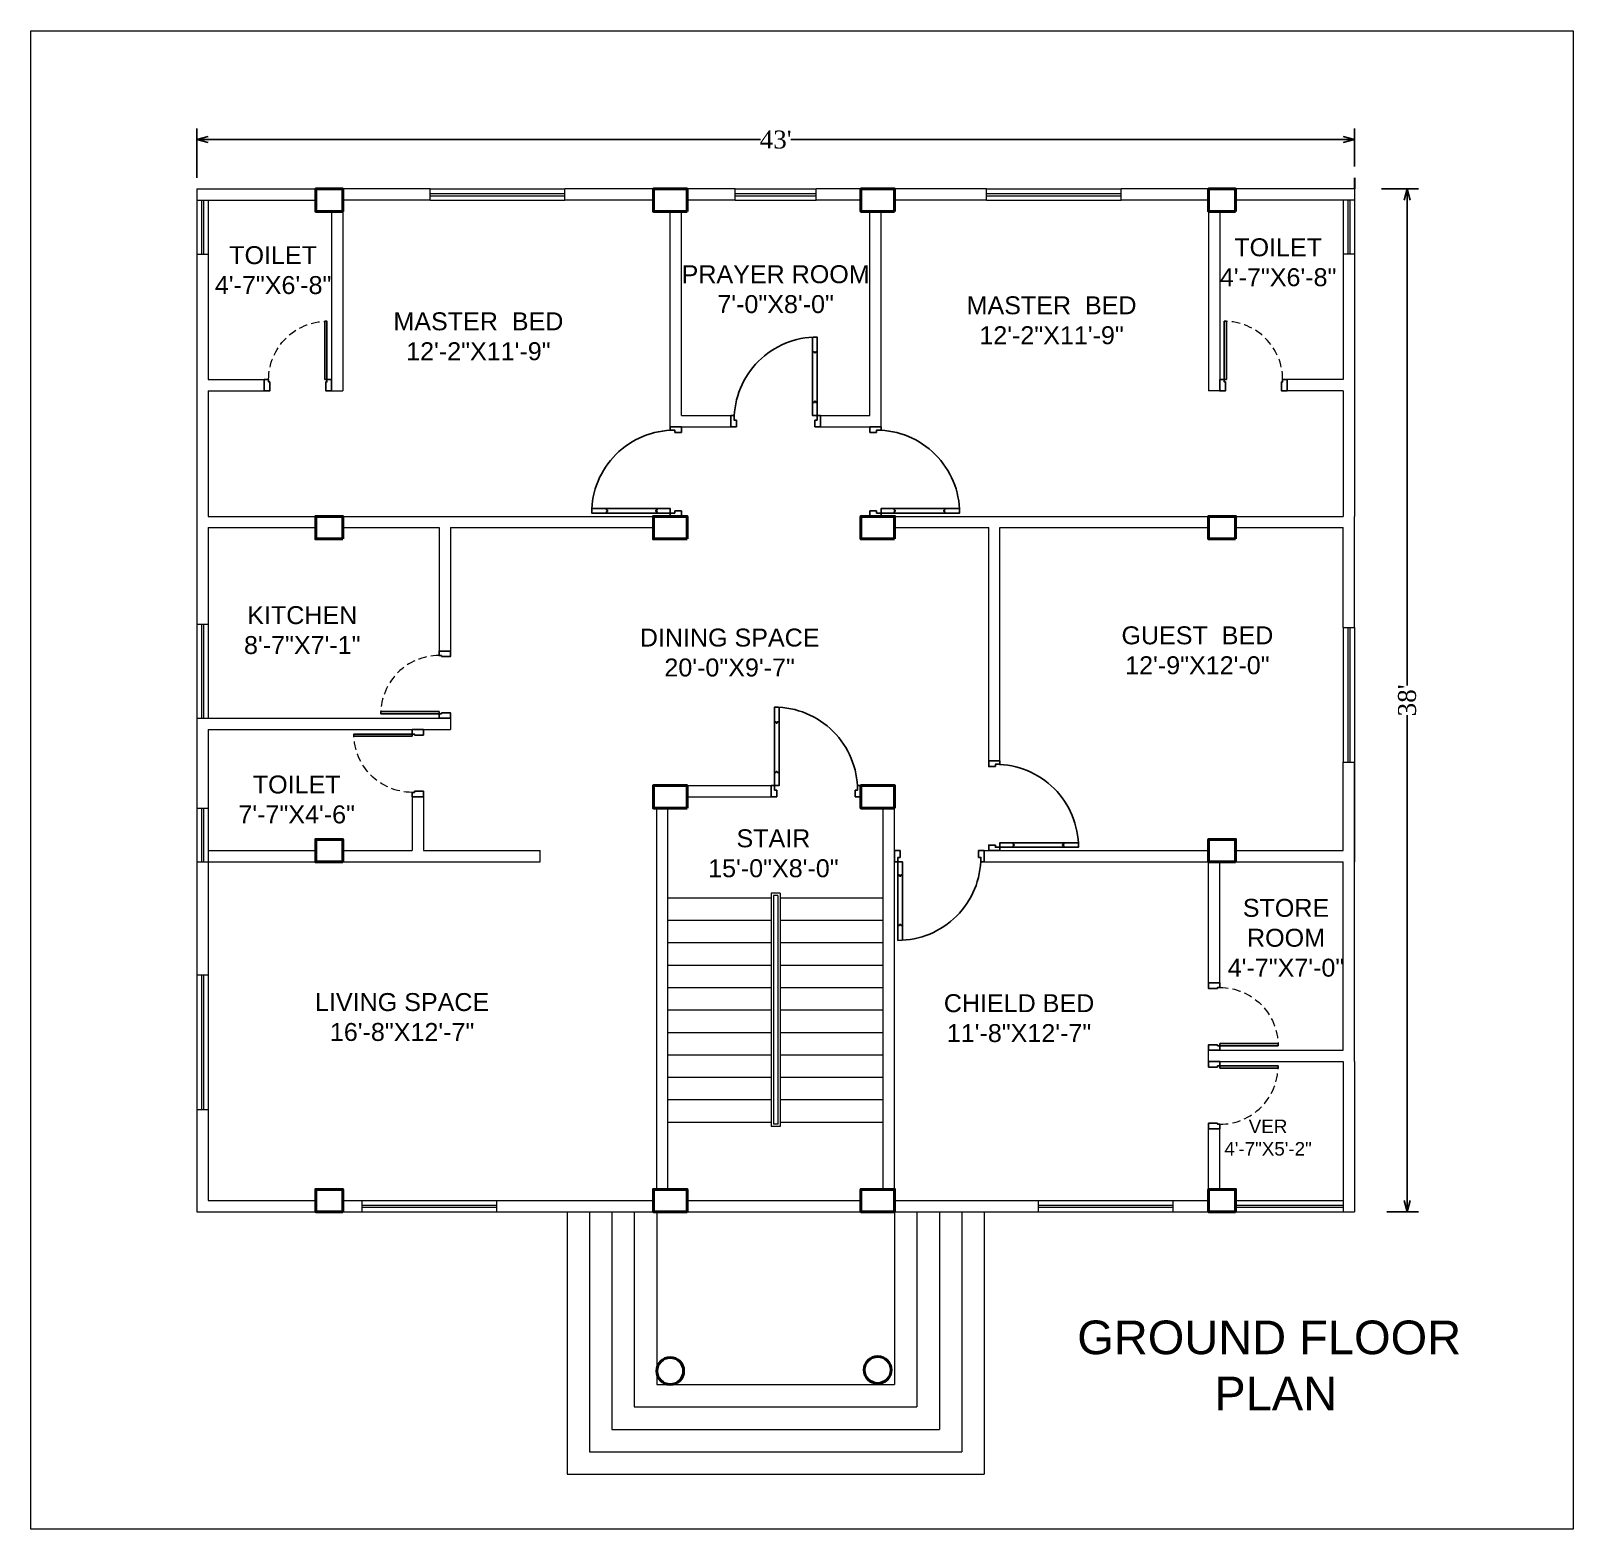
# Model space of a CAD drawing. Header units: inches. Extents: x -163735 to 106394, y -4543 to 35159.
# Drawn here: x -50612 to -49924, y 10016 to 10684 of the extents above; entities that cross this region are included whole.
import ezdxf

# ---------------------------------------------------------------- set-up
doc = ezdxf.new("R2010")
doc.units = ezdxf.units.IN
doc.header["$MEASUREMENT"] = 0
doc.linetypes.add('DASHED2', pattern=[0.375, 0.25, -0.125])
for name, color, linetype, lineweight in [('A-illustr-FURNITURE', 34, 'Continuous', 0), ('COLUM', 1, 'Continuous', 0), ('Dimenson', 16, 'Continuous', 9), ('wall', 7, 'Continuous', 15), ('WALL 1', 5, 'Continuous', 20), ('wall hatch', 7, 'Continuous', 9)]:
    doc.layers.add(name, color=color, linetype=linetype, lineweight=lineweight)
doc.layers.add('door', color=210, linetype='Continuous')
doc.styles.get("Standard").update_dxf_attribs({"font": 'times.ttf'})
doc.dimstyles.new('FEET', dxfattribs={"dimtxt": 8, "dimasz": 5, "dimexe": 5, "dimexo": 5, "dimgap": 0.09, "dimtad": 0, "dimdec": 0, "dimzin": 0, "dimdsep": 46, "dimlunit": 4, "dimtxsty": 'Standard', "dimblk": 'OPEN30', "dimcen": 0.09, "dimadec": 0, "dimazin": 0, "dimtfac": 1, "dimtdec": 0, "dimtofl": 0, "dimtmove": 0, "dimatfit": 3, "dimfxl": 0.18, "dimtolj": 1, "dimtzin": 0, "dimarcsym": 0})

msp = doc.modelspace()

# ---------------------------------------------------------------- texts
at = {"layer": 'A-illustr-FURNITURE', "color": 0, "linetype": 'ByBlock', "lineweight": 30, "insert": (-50059.5, 10109), "char_height": 15, "width": 374.2343, "attachment_point": 2}
msp.add_mtext('{\\fArial|b0|i0|c0|p34;\\C4;GROUND FLOOR\\P PLAN}', dxfattribs=at)
at = {"layer": 'COLUM', "color": 5, "width": 99.3021}
for s, insert, char_height, attachment_point in [('{\\fArial|b0|i0|c0|p34;\\C4;TOILET\\P4\'-7"X6\'-8"}', (-50503.5, 10588), 8, 2), ('{\\fArial|b0|i0|c0|p34;\\C4;TOILET\\P4\'-7"X6\'-8"}', (-50055.5, 10591.5), 8, 2), ('{\\fArial|b0|i0|c0|p34;\\C4;PRAYER ROOM\\P7\'-0"X8\'-0"}', (-50279.5, 10579.5), 8, 2), ('{\\fArial|b0|i0|c0|p34;\\C4;MASTER  BED\\P12\'-2"X11\'-9"}', (-50156.5, 10565.64), 8, 2), ('{\\fArial|b0|i0|c0|p34;\\C4;MASTER  BED\\P12\'-2"X11\'-9"}', (-50412, 10558.5), 8, 2), ('{\\fArial|b0|i0|c0|p34;\\C4;KITCHEN\\P8\'-7"X7\'-1"}', (-50490.5, 10427.5), 8, 2), ('{\\fArial|b0|i0|c0|p34;\\C4;DINING SPACE\\P20\'-0"X9\'-7"}', (-50300, 10417.5), 8, 2), ('{\\fArial|b0|i0|c0|p34;\\C4;GUEST  BED\\P12\'-9"X12\'-0"}', (-50091.5, 10418.5), 8, 2), ('{\\fArial|b0|i0|c0|p34;\\C4;TOILET\\P7\'-7"X4\'-6"}', (-50493, 10352), 8, 2), ('{\\fArial|b0|i0|c0|p34;\\C4;STAIR \\P15\'-0"X8\'-0"}', (-50280.5, 10328), 8, 2), ('{\\fArial|b0|i0|c0|p34;\\C4;STORE\\PROOM\\P4\'-7"X7\'-0"}', (-50052, 10297), 8, 2), ('{\\fArial|b0|i0|c0|p34;\\C4;LIVING SPACE\\P16\'-8"X12\'-7"}', (-50446, 10255), 8, 2), ('{\\fArial|b0|i0|c0|p34;\\C4;CHIELD BED\\P11\'-8"X12\'-7"}', (-50171, 10254.5), 8, 2), ('{\\fArial|b0|i0|c0|p34;\\C4;VER\\P4\'-7"X5\'-2"}', (-50060, 10182.5), 6, 8)]:
    msp.add_mtext(s, dxfattribs=dict(at, insert=insert, char_height=char_height, attachment_point=attachment_point))

# ---------------------------------------------------------------- blocks, each defined once
blk = doc.blocks.new('D540')
at = {"layer": 'door', "linetype": 'Continuous'}
for p, q in [((1.5, 33.4), (2.25, 33.4)), ((2.25, 33.4), (2.25, 32.9)), ((2.25, 32.9), (2.75, 32.9)), ((2.75, 32.9), (2.75, 33.4)), ((2.75, 33.4), (3.5, 33.4)), ((1.5, 10.84), (2.25, 10.84)), ((2.25, 11.34), (2.75, 11.34)), ((2.25, 10.84), (2.25, 11.34)), ((2.75, 11.34), (2.75, 10.84)), ((2.75, 10.84), (3.5, 10.84))]:
    blk.add_line(p, q, dxfattribs=at)
at = {"layer": 'door'}
blk.add_lwpolyline([(38.5, 3, 0.414214), (1.5, 40), (1.5, 5), (3.5, 5), (3.5, 39.95)], format="xyb", dxfattribs=at)
for points in [[(2.5, 3), (2.5, 0), (0, 0), (0, 5), (1.5, 5), (1.5, 3)], [(37.5, 3), (37.5, 0), (40, 0), (40, 5), (38.5, 5), (38.5, 3)]]:
    blk.add_lwpolyline(points, close=True, dxfattribs=at)
blk = doc.blocks.new('Door-26')
at = {"layer": 'door'}
for points in [[(-4, 27.5), (-4, 28), (-5, 28), (-5, 30), (0, 30), (0, 27.5)], [(-5, 3), (-31, 3), (-31, 2), (-5, 2)], [(-4, 2.5), (-4, 2), (-5, 2), (-5, 0), (0, 0), (0, 2.5)]]:
    blk.add_lwpolyline(points, close=True, dxfattribs=at)
at = {"layer": 'door', "linetype": 'DASHED2', "lineweight": 9, "ltscale": 15}
blk.add_arc((-5, 2), 26, 90, 180, dxfattribs=at)
blk = doc.blocks.new('_Open30')
at = {"color": 0, "linetype": 'ByBlock', "lineweight": -2}
for p, q in [((-1, 0.27), (0, 0)), ((0, 0), (-1, -0.27)), ((0, 0), (-1, 0))]:
    blk.add_line(p, q, dxfattribs=at)
blk = doc.blocks.new('*D420')
at = {"layer": 'Defpoints', "color": 0, "lineweight": 30}
for p in [(-50021.5, 10635.5), (-50021.5, 10618.5), (-50537.5, 10613.5)]:
    blk.add_point(p, dxfattribs=at)
at = {"layer": 'wall', "color": 0, "lineweight": -2}
for p, q in [((-50537.5, 10618.5), (-50537.5, 10640.5)), ((-50021.5, 10623.5), (-50021.5, 10640.5)), ((-50532.5, 10635.5), (-50286.22, 10635.5)), ((-50026.5, 10635.5), (-50272.78, 10635.5))]:
    blk.add_line(p, q, dxfattribs=at)
at = {"layer": 'wall', "color": 0, "lineweight": -2, "xscale": 5, "yscale": 5, "zscale": 5, "rotation": 180}
blk.add_blockref('_Open30', (-50537.5, 10635.5), dxfattribs=at)
at = {"layer": 'wall', "color": 0, "lineweight": -2, "xscale": 5, "yscale": 5, "zscale": 5}
blk.add_blockref('_Open30', (-50021.5, 10635.5), dxfattribs=at)
at = {"layer": 'wall', "color": 0, "lineweight": 30, "insert": (-50279.5, 10635.5), "char_height": 8, "attachment_point": 5}
blk.add_mtext("\\A1;43'", dxfattribs=at)
blk = doc.blocks.new('*D380')
at = {"layer": 'Defpoints', "color": 0, "lineweight": 30}
for p in [(-50014.5, 10613.5), (-50012, 10157.5), (-49998, 10157.5)]:
    blk.add_point(p, dxfattribs=at)
at = {"layer": 'wall', "color": 0, "lineweight": -2}
for p, q in [((-50009.5, 10613.5), (-49993, 10613.5)), ((-49998, 10608.5), (-49998, 10392.07)), ((-49998, 10162.5), (-49998, 10378.93)), ((-50007, 10157.5), (-49993, 10157.5))]:
    blk.add_line(p, q, dxfattribs=at)
at = {"layer": 'wall', "color": 0, "lineweight": -2, "xscale": 5, "yscale": 5, "zscale": 5}
for p, rotation in [((-49998, 10613.5), 90), ((-49998, 10157.5), 270)]:
    blk.add_blockref('_Open30', p, dxfattribs=dict(at, rotation=rotation))
at = {"layer": 'wall', "color": 0, "lineweight": 30, "insert": (-49998, 10385.5), "char_height": 8, "attachment_point": 5, "rotation": 90}
blk.add_mtext("\\A1;38'", dxfattribs=at)

# ---------------------------------------------------------------- dimensions: what is measured, and where the dimension line sits
at = {"layer": 'wall', "lineweight": 30}
dim = msp.add_linear_dim(base=(-50021.5, 10635.5), p1=(-50537.5, 10613.5), p2=(-50021.5, 10618.5), dimstyle='FEET', dxfattribs=at)
dim.commit()
dim.dimension.update_dxf_attribs({"geometry": '*D420', "text_midpoint": (-50279.5, 10635.5)})
dim = msp.add_linear_dim(base=(-49998, 10157.5), p1=(-50014.5, 10613.5), p2=(-50012, 10157.5), angle=90, dimstyle='FEET', dxfattribs=at)
dim.commit()
dim.dimension.update_dxf_attribs({"geometry": '*D380', "text_midpoint": (-49998, 10385.5)})

# ---------------------------------------------------------------- linework, layer by layer
at = {"color": 1, "lineweight": 40}
for points in [[(-50472.5, 10603.5), (-50472.5, 10613.5), (-50484.5, 10613.5), (-50484.5, 10603.5)], [(-50319, 10603.5), (-50319, 10613.5), (-50334, 10613.5), (-50334, 10603.5)], [(-50226.5, 10603.5), (-50226.5, 10613.5), (-50241.5, 10613.5), (-50241.5, 10603.5)], [(-50074.5, 10603.5), (-50074.5, 10613.5), (-50086.5, 10613.5), (-50086.5, 10603.5)], [(-50472.5, 10457.5), (-50472.5, 10467.5), (-50484.5, 10467.5), (-50484.5, 10457.5)], [(-50319, 10457.5), (-50319, 10467.5), (-50334, 10467.5), (-50334, 10457.5)], [(-50226.5, 10457.5), (-50226.5, 10467.5), (-50241.5, 10467.5), (-50241.5, 10457.5)], [(-50074.5, 10457.5), (-50074.5, 10467.5), (-50086.5, 10467.5), (-50086.5, 10457.5)], [(-50319, 10337.5), (-50319, 10347.5), (-50334, 10347.5), (-50334, 10337.5)], [(-50226.5, 10337.5), (-50226.5, 10347.5), (-50241.5, 10347.5), (-50241.5, 10337.5)], [(-50472.5, 10313.5), (-50472.5, 10323.5), (-50484.5, 10323.5), (-50484.5, 10313.5)], [(-50074.5, 10313.5), (-50074.5, 10323.5), (-50086.5, 10323.5), (-50086.5, 10313.5)], [(-50472.5, 10157.5), (-50472.5, 10167.5), (-50484.5, 10167.5), (-50484.5, 10157.5)], [(-50319, 10157.5), (-50319, 10167.5), (-50334, 10167.5), (-50334, 10157.5)], [(-50226.5, 10157.5), (-50226.5, 10167.5), (-50241.5, 10167.5), (-50241.5, 10157.5)], [(-50074.5, 10157.5), (-50074.5, 10167.5), (-50086.5, 10167.5), (-50086.5, 10157.5)]]:
    msp.add_lwpolyline(points, close=True, dxfattribs=at)
for centre in [(-50326.5, 10086.5), (-50234, 10087)]:
    msp.add_circle(centre, 6, dxfattribs=at)
at = {"layer": 'Dimenson', "color": 4, "linetype": 'ByBlock'}
msp.add_lwpolyline([(-50611.5, 10684), (-49924, 10684), (-49924, 10016), (-50611.5, 10016)], close=True, dxfattribs=at)
at = {"layer": 'wall', "lineweight": 30}
msp.add_line((-50021.5, 10618.5), (-50021.5, 10613.5), dxfattribs=at)
at = {"layer": 'wall'}
for p, q in [((-50537.5, 10613.5), (-50484.5, 10613.5)), ((-50537.5, 10613.5), (-50537.5, 10608.5)), ((-50537.5, 10608.5), (-50484.5, 10608.5)), ((-50433.5, 10613.5), (-50477.5, 10613.5)), ((-50433.5, 10608.5), (-50472.5, 10608.5)), ((-50472.5, 10608.5), (-50472.5, 10523.5)), ((-50433.5, 10608.5), (-50433.5, 10613.5)), ((-50297.5, 10613.5), (-50373.5, 10613.5)), ((-50373.5, 10608.5), (-50373.5, 10613.5)), ((-50334, 10608.5), (-50373.5, 10608.5)), ((-50297.5, 10608.5), (-50319, 10608.5)), ((-50297.5, 10608.5), (-50297.5, 10613.5)), ((-50185.5, 10613.5), (-50261.5, 10613.5)), ((-50261.5, 10608.5), (-50261.5, 10613.5)), ((-50241.5, 10608.5), (-50261.5, 10608.5)), ((-50185.5, 10608.5), (-50226.5, 10608.5)), ((-50185.5, 10608.5), (-50185.5, 10613.5)), ((-50069.5, 10613.5), (-50125.5, 10613.5)), ((-50125.5, 10608.5), (-50125.5, 10613.5)), ((-50086.5, 10608.5), (-50125.5, 10608.5)), ((-50021.5, 10613.5), (-50084.5, 10613.5)), ((-50021.5, 10608.5), (-50074.5, 10608.5)), ((-50021.5, 10613.5), (-50021.5, 10608.5)), ((-50477.5, 10603.5), (-50477.5, 10523.5)), ((-50326.5, 10507.5), (-50326.5, 10603.5)), ((-50321.5, 10512.5), (-50321.5, 10603.5)), ((-50237.5, 10512.5), (-50237.5, 10603.5)), ((-50232.5, 10507.5), (-50232.5, 10603.5)), ((-50086.5, 10603.5), (-50086.5, 10523.5)), ((-50081.5, 10603.5), (-50081.5, 10523.5)), ((-50532.5, 10589.5), (-50532.5, 10528.5)), ((-50537.5, 10584.5), (-50537.5, 10557.5)), ((-50537.5, 10584.5), (-50537.5, 10551.5)), ((-50537.5, 10584.5), (-50532.5, 10584.5)), ((-50026.5, 10584.5), (-50026.5, 10567.19)), ((-50026.5, 10584.5), (-50026.5, 10528.5)), ((-50021.5, 10584.5), (-50026.5, 10584.5)), ((-50021.5, 10584.5), (-50021.5, 10551.5)), ((-50537.5, 10551.5), (-50537.5, 10467.5)), ((-50532.5, 10552.5), (-50532.5, 10551.5)), ((-50021.5, 10551.5), (-50021.5, 10467.5)), ((-50532.5, 10528.5), (-50507.5, 10528.5)), ((-50507.5, 10528.5), (-50507.5, 10523.5)), ((-50051.5, 10528.5), (-50051.5, 10523.5)), ((-50026.5, 10528.5), (-50051.5, 10528.5)), ((-50532.5, 10523.5), (-50532.5, 10467.5)), ((-50532.5, 10523.5), (-50507.5, 10523.5)), ((-50477.5, 10523.5), (-50472.5, 10523.5)), ((-50081.5, 10523.5), (-50086.5, 10523.5)), ((-50026.5, 10523.5), (-50051.5, 10523.5)), ((-50026.5, 10523.5), (-50026.5, 10467.5)), ((-50321.5, 10512.5), (-50299.5, 10512.5)), ((-50299.5, 10512.5), (-50299.5, 10507.5)), ((-50259.5, 10512.5), (-50237.5, 10512.5)), ((-50259.5, 10512.5), (-50259.5, 10507.5)), ((-50326.5, 10507.5), (-50299.5, 10507.5)), ((-50259.5, 10507.5), (-50232.5, 10507.5)), ((-50537.5, 10467.5), (-50537.5, 10414.5)), ((-50532.5, 10467.5), (-50484.5, 10467.5)), ((-50477.5, 10467.5), (-50327.5, 10467.5)), ((-50231.5, 10467.5), (-50081.5, 10467.5)), ((-50074.5, 10467.5), (-50026.5, 10467.5)), ((-50021.5, 10418), (-50021.5, 10467.5)), ((-50532.5, 10462.5), (-50484.5, 10462.5)), ((-50532.5, 10462.5), (-50532.5, 10419.5)), ((-50472.5, 10462.5), (-50429.5, 10462.5)), ((-50429.5, 10462.5), (-50429.5, 10407.5)), ((-50424.5, 10462.5), (-50334, 10462.5)), ((-50424.5, 10462.5), (-50424.5, 10407.5)), ((-50226.5, 10462.5), (-50184.5, 10462.5)), ((-50184.5, 10358.5), (-50184.5, 10462.5)), ((-50179.5, 10462.5), (-50158.5, 10462.5)), ((-50179.5, 10462.5), (-50086.5, 10462.5)), ((-50179.5, 10358.5), (-50179.5, 10462.5)), ((-50074.5, 10462.5), (-50026.5, 10462.5)), ((-50026.5, 10418), (-50026.5, 10462.5)), ((-50537.5, 10419.5), (-50532.5, 10419.5)), ((-50026.5, 10418), (-50021.5, 10418)), ((-50429.5, 10407.5), (-50424.5, 10407.5)), ((-50537.5, 10377.5), (-50424.5, 10377.5)), ((-50537.5, 10377.5), (-50537.5, 10337.5)), ((-50424.5, 10377.5), (-50424.5, 10372.5)), ((-50532.5, 10372.5), (-50477.5, 10372.5)), ((-50532.5, 10372.5), (-50532.5, 10337.5)), ((-50477.5, 10372.5), (-50424.5, 10372.5)), ((-50026.5, 10318.5), (-50026.5, 10358)), ((-50026.5, 10358), (-50021.5, 10358)), ((-50021.5, 10308.5), (-50021.5, 10358)), ((-50332.5, 10347.5), (-50320.5, 10347.5)), ((-50332.5, 10347.5), (-50327.5, 10347.5)), ((-50319.5, 10347.5), (-50281.5, 10347.5)), ((-50226.5, 10167.5), (-50226.5, 10347.5)), ((-50441.5, 10342.5), (-50436.5, 10342.5)), ((-50441.5, 10342.5), (-50441.5, 10318.5)), ((-50436.5, 10342.5), (-50436.5, 10318.5)), ((-50319, 10342.5), (-50280.5, 10342.5)), ((-50537.5, 10337.5), (-50532.5, 10337.5)), ((-50332.5, 10167.5), (-50332.5, 10337.5)), ((-50327.5, 10167.5), (-50327.5, 10337.5)), ((-50231.5, 10167.5), (-50231.5, 10337.5)), ((-50021.5, 10313.5), (-50021.5, 10337.5)), ((-50537.5, 10313.5), (-50484.5, 10313.5)), ((-50537.5, 10313.5), (-50537.5, 10263)), ((-50532.5, 10318.5), (-50484.5, 10318.5)), ((-50532.5, 10313.5), (-50384.5, 10313.5)), ((-50532.5, 10313.5), (-50532.5, 10263)), ((-50472.5, 10318.5), (-50468.5, 10318.5)), ((-50472.5, 10318.5), (-50441.5, 10318.5)), ((-50472.5, 10318.5), (-50441.5, 10318.5)), ((-50436.5, 10318.5), (-50384.5, 10318.5)), ((-50436.5, 10318.5), (-50384.5, 10318.5)), ((-50384.5, 10313.5), (-50384.5, 10318.5)), ((-50186.5, 10318.5), (-50086.5, 10318.5)), ((-50186.5, 10318.5), (-50086.5, 10318.5)), ((-50186.5, 10313.5), (-50186.5, 10318.5)), ((-50186.5, 10313.5), (-50074.5, 10313.5)), ((-50086.5, 10259.5), (-50086.5, 10313.5)), ((-50081.5, 10259.5), (-50081.5, 10313.5)), ((-50074.5, 10318.5), (-50026.5, 10318.5)), ((-50074.5, 10313.5), (-50026.5, 10313.5)), ((-50026.5, 10229.5), (-50026.5, 10313.5)), ((-50026.5, 10229.5), (-50026.5, 10313.5)), ((-50021.5, 10224.5), (-50021.5, 10313.5)), ((-50021.5, 10224.5), (-50021.5, 10313.5)), ((-50327.5, 10297.5), (-50281.5, 10297.5)), ((-50327.5, 10297.5), (-50326.5, 10297.5)), ((-50277.5, 10297.5), (-50231.5, 10297.5)), ((-50327.5, 10287.5), (-50281.5, 10287.5)), ((-50277.5, 10287.5), (-50231.5, 10287.5)), ((-50327.5, 10277.5), (-50281.5, 10277.5)), ((-50277.5, 10277.5), (-50231.5, 10277.5)), ((-50327.5, 10267.5), (-50281.5, 10267.5)), ((-50277.5, 10267.5), (-50231.5, 10267.5)), ((-50532.5, 10263), (-50537.5, 10263)), ((-50327.5, 10257.5), (-50281.5, 10257.5)), ((-50277.5, 10257.5), (-50231.5, 10257.5)), ((-50327.5, 10247.5), (-50281.5, 10247.5)), ((-50277.5, 10247.5), (-50231.5, 10247.5)), ((-50327.5, 10237.5), (-50281.5, 10237.5)), ((-50277.5, 10237.5), (-50231.5, 10237.5)), ((-50327.5, 10227.5), (-50281.5, 10227.5)), ((-50277.5, 10227.5), (-50231.5, 10227.5)), ((-50086.5, 10229.5), (-50026.5, 10229.5)), ((-50086.5, 10224.5), (-50086.5, 10229.5)), ((-50086.5, 10224.5), (-50026.5, 10224.5)), ((-50026.5, 10224.5), (-50026.5, 10157.5)), ((-50021.5, 10224.5), (-50021.5, 10157.5)), ((-50327.5, 10217.5), (-50281.5, 10217.5)), ((-50277.5, 10217.5), (-50231.5, 10217.5)), ((-50532.5, 10203), (-50537.5, 10203)), ((-50537.5, 10203), (-50537.5, 10157.5)), ((-50532.5, 10203), (-50532.5, 10162.5)), ((-50327.5, 10207.5), (-50281.5, 10207.5)), ((-50277.5, 10207.5), (-50231.5, 10207.5)), ((-50327.5, 10197.5), (-50281.5, 10197.5)), ((-50277.5, 10197.5), (-50231.5, 10197.5)), ((-50086.5, 10167.5), (-50086.5, 10194.5)), ((-50081.5, 10167.5), (-50081.5, 10194.5)), ((-50532.5, 10162.5), (-50489.5, 10162.5)), ((-50532.5, 10162.5), (-50484.5, 10162.5)), ((-50472.5, 10162.5), (-50464, 10162.5)), ((-50472.5, 10162.5), (-50464, 10162.5)), ((-50464, 10162.5), (-50464, 10157.5)), ((-50404, 10162.5), (-50334, 10162.5)), ((-50404, 10162.5), (-50334, 10162.5)), ((-50404, 10162.5), (-50404, 10157.5)), ((-50319, 10162.5), (-50241.5, 10162.5)), ((-50319, 10162.5), (-50241.5, 10162.5)), ((-50226.5, 10162.5), (-50162.5, 10162.5)), ((-50226.5, 10162.5), (-50162.5, 10162.5)), ((-50162.5, 10162.5), (-50162.5, 10157.5)), ((-50102.5, 10162.5), (-50086.5, 10162.5)), ((-50102.5, 10162.5), (-50102.5, 10157.5)), ((-50537.5, 10157.5), (-50464, 10157.5)), ((-50404, 10157.5), (-50162.5, 10157.5)), ((-50372.5, 10157.5), (-50372.5, 10040.5)), ((-50362.5, 10157.5), (-50362.5, 10050.5)), ((-50352.5, 10157.5), (-50352.5, 10060.5)), ((-50342.5, 10157.5), (-50342.5, 10070.5)), ((-50332.5, 10157.5), (-50332.5, 10080.5)), ((-50226.5, 10157.5), (-50226.5, 10080.5)), ((-50216.5, 10157.5), (-50216.5, 10080.5)), ((-50216.5, 10157.5), (-50216.5, 10070.5)), ((-50206.5, 10157.5), (-50206.5, 10080.5)), ((-50206.5, 10157.5), (-50206.5, 10060.5)), ((-50196.5, 10157.5), (-50196.5, 10050.5)), ((-50186.5, 10157.5), (-50186.5, 10040.5)), ((-50102.5, 10157.5), (-50074.5, 10157.5)), ((-50026.5, 10157.5), (-50021.5, 10157.5)), ((-50332.5, 10080.5), (-50226.5, 10080.5)), ((-50342.5, 10070.5), (-50216.5, 10070.5)), ((-50352.5, 10060.5), (-50206.5, 10060.5)), ((-50362.5, 10050.5), (-50196.5, 10050.5)), ((-50372.5, 10040.5), (-50186.5, 10040.5))]:
    msp.add_line(p, q, dxfattribs=at)
at = {"layer": 'wall', "color": 5}
for p, q in [((-50537.5, 10608.5), (-50537.5, 10584.5)), ((-50535.5, 10608.5), (-50535.5, 10584.5)), ((-50534.5, 10608.5), (-50534.5, 10584.5)), ((-50532.5, 10608.5), (-50532.5, 10584.5)), ((-50433.5, 10613.5), (-50373.5, 10613.5)), ((-50433.5, 10611.5), (-50373.5, 10611.5)), ((-50433.5, 10610.5), (-50373.5, 10610.5)), ((-50433.5, 10608.5), (-50373.5, 10608.5)), ((-50297.5, 10613.5), (-50261.5, 10613.5)), ((-50297.5, 10611.5), (-50261.5, 10611.5)), ((-50297.5, 10610.5), (-50261.5, 10610.5)), ((-50297.5, 10608.5), (-50261.5, 10608.5)), ((-50185.5, 10613.5), (-50125.5, 10613.5)), ((-50185.5, 10611.5), (-50125.5, 10611.5)), ((-50185.5, 10610.5), (-50125.5, 10610.5)), ((-50185.5, 10608.5), (-50125.5, 10608.5)), ((-50026.5, 10608.5), (-50026.5, 10584.5)), ((-50024.5, 10608.5), (-50024.5, 10584.5)), ((-50023.5, 10608.5), (-50023.5, 10584.5)), ((-50021.5, 10608.5), (-50021.5, 10584.5)), ((-50537.5, 10419.5), (-50537.5, 10377.5)), ((-50535.5, 10419.5), (-50535.5, 10377.5)), ((-50534.5, 10419.5), (-50534.5, 10377.5)), ((-50532.5, 10419.5), (-50532.5, 10377.5)), ((-50026.5, 10418), (-50026.5, 10358)), ((-50024.5, 10418), (-50024.5, 10358)), ((-50023.5, 10418), (-50023.5, 10358)), ((-50021.5, 10418), (-50021.5, 10358)), ((-50537.5, 10337.5), (-50537.5, 10313.5)), ((-50535.5, 10337.5), (-50535.5, 10313.5)), ((-50534.5, 10337.5), (-50534.5, 10313.5)), ((-50532.5, 10337.5), (-50532.5, 10313.5)), ((-50537.5, 10263), (-50537.5, 10203)), ((-50535.5, 10263), (-50535.5, 10203)), ((-50534.5, 10263), (-50534.5, 10203)), ((-50532.5, 10263), (-50532.5, 10203)), ((-50464, 10162.5), (-50404, 10162.5)), ((-50162.5, 10162.5), (-50102.5, 10162.5)), ((-50464, 10160.5), (-50404, 10160.5)), ((-50464, 10159.5), (-50404, 10159.5)), ((-50464, 10157.5), (-50404, 10157.5)), ((-50162.5, 10160.5), (-50102.5, 10160.5)), ((-50162.5, 10159.5), (-50102.5, 10159.5)), ((-50162.5, 10157.5), (-50102.5, 10157.5))]:
    msp.add_line(p, q, dxfattribs=at)
at = {"layer": 'wall', "color": 0, "lineweight": 25, "ltscale": 8}
for q in [(-50021.5, 10358), (-50021.5, 10329.5), (-50021.5, 10329.5)]:
    msp.add_line((-50021.5, 10313.5), q, dxfattribs=at)
at = {"layer": 'wall', "color": 4}
for p, q in [((-50074.5, 10162.5), (-50026.5, 10162.5)), ((-50074.5, 10162.5), (-50026.5, 10162.5)), ((-50074.5, 10160.5), (-50026.5, 10160.5)), ((-50074.5, 10160.5), (-50026.5, 10160.5)), ((-50074.5, 10159.5), (-50026.5, 10159.5)), ((-50074.5, 10157.5), (-50024.5, 10157.5))]:
    msp.add_line(p, q, dxfattribs=at)
at = {"layer": 'WALL 1', "color": 1, "linetype": 'ByBlock'}
for p, q in [((-50281.5, 10299.5), (-50281.5, 10195.5)), ((-50277.5, 10299.5), (-50281.5, 10299.5)), ((-50277.5, 10299.5), (-50277.5, 10195.5)), ((-50278.5, 10298.5), (-50280.5, 10298.5)), ((-50280.5, 10298.5), (-50280.5, 10196.5)), ((-50278.5, 10298.5), (-50278.5, 10196.5)), ((-50278.5, 10196.5), (-50280.5, 10196.5)), ((-50277.5, 10195.5), (-50281.5, 10195.5))]:
    msp.add_line(p, q, dxfattribs=at)

# ---------------------------------------------------------------- block references
at = {"layer": 'wall', "xscale": -1}
msp.add_blockref('D540', (-50259.5, 10507.5), dxfattribs=at)
at = {"layer": 'wall hatch', "color": 3, "lineweight": 25, "ltscale": 8, "xscale": -1}
for name, p, rotation in [('Door-26', (-50477.5, 10523.5), 90), ('D540', (-50237.5, 10467.5), 270), ('Door-26', (-50436.5, 10372.5), 180), ('D540', (-50184.5, 10318.5), 270), ('D540', (-50226.5, 10318.5), 180)]:
    msp.add_blockref(name, p, dxfattribs=dict(at, rotation=rotation))
at = {"layer": 'wall hatch', "color": 3, "lineweight": 25, "ltscale": 8}
for name, p, rotation in [('Door-26', (-50081.5, 10523.5), 270), ('D540', (-50321.5, 10467.5), 90), ('Door-26', (-50086.5, 10224.5), 180)]:
    msp.add_blockref(name, p, dxfattribs=dict(at, rotation=rotation))
for name, p in [('Door-26', (-50424.5, 10377.5)), ('D540', (-50281.5, 10342.5))]:
    msp.add_blockref(name, p, dxfattribs=at)
at = {"layer": 'wall hatch', "color": 3, "lineweight": 25, "ltscale": 8, "xscale": -1}
msp.add_blockref('Door-26', (-50086.5, 10229.5), dxfattribs=at)

msp.set_redraw_order([(e.dxf.handle, doc.entitydb.next_handle()) for e in msp.query("TEXT MTEXT ATTDEF DIMENSION ARC_DIMENSION")])  # texts and dimensions are drawn at this point

doc.saveas('drawing.dxf')
